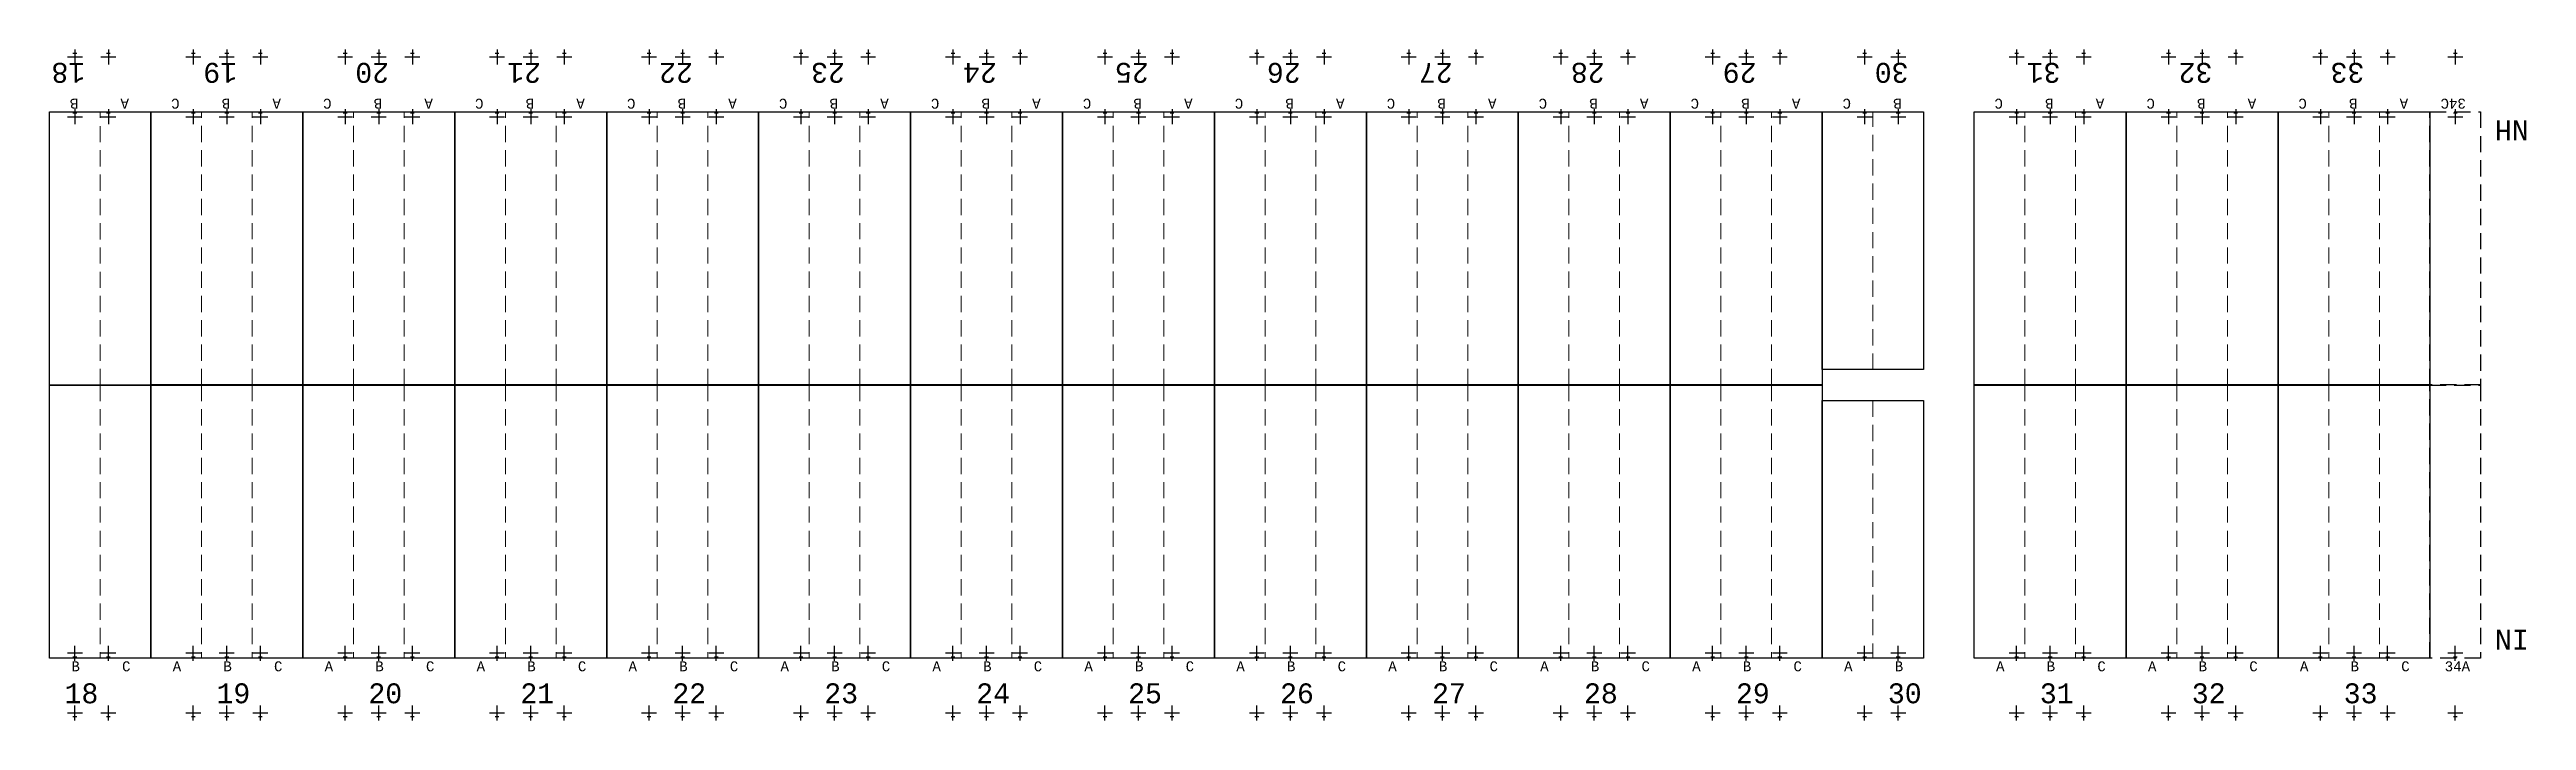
# Model space of a CAD drawing. Header units: millimetres. Extents: x 943 to 655635, y 611 to 177910.
# Drawn here: x 420147 to 469834, y 107325 to 120798 of the extents above; entities that cross this region are included whole.
import ezdxf

# ---------------------------------------------------------------- set-up
doc = ezdxf.new("R2010")
doc.units = ezdxf.units.MM
doc.linetypes.add('DASHED', pattern=[0.75, 0.5, -0.25])
doc.layers.add('Bin location transponder', color=250, linetype='Continuous')
doc.layers.add('WF_numbers', color=6, linetype='Continuous')
for name, color, linetype, lineweight in [('WF buffer', 1, 'DASHED', 30), ('WF transponder', 3, 'Continuous', 30), ('WF_all_bays', 5, 'Continuous', 30), ('WF_sketch_stock_areas', 30, 'Continuous', 30)]:
    doc.layers.add(name, color=color, linetype=linetype, lineweight=lineweight)
doc.styles.add('WF_txt', font='consola.ttf')

msp = doc.modelspace()

# ---------------------------------------------------------------- texts
at = {"layer": 'WF_numbers', "linetype": 'DASHED', "style": 'WF_txt'}
for s, insert, char_height, attachment_point, rotation in [('18', (420862, 120129, -162219), 400, 1, 180), ('19', (423910, 120129, -162219), 400, 1, 180), ('20', (426958, 120129, -162219), 400, 1, 180), ('21', (430006, 120129, -162219), 400, 1, 180), ('22', (433054, 120129, -162219), 400, 1, 180), ('23', (436102, 120129, -162219), 400, 1, 180), ('24', (439150, 120129, -162219), 400, 1, 180), ('25', (442198, 120129, -162219), 400, 1, 180), ('26', (445246, 120129, -162219), 400, 1, 180), ('27', (448294, 120129, -162219), 400, 1, 180), ('28', (451342, 120129, -162219), 400, 1, 180), ('29', (454390, 120129, -162219), 400, 1, 180), ('30', (457438, 120129, -162219), 400, 1, 180), ('31', (460486, 120129, -162219), 400, 1, 180), ('32', (463534, 120129, -162219), 400, 1, 180), ('33', (466582, 120129, -162219), 400, 1, 180), ('B', (420724, 119610, -162943), 200, 1, 180), ('A', (421740, 119610, -162943), 200, 1, 180), ('C', (456284, 119610, -162943), 200, 1, 180), ('B', (457300, 119610, -162943), 200, 1, 180), ('34C', (468620, 119610, -162943), 200, 1, 180), ('NH', (469201, 118975, -486658), 400, 3, 180), ('B', (420586, 108513, -162943), 200, 1, 0), ('C', (421602, 108513, -162943), 200, 1, 0), ('A', (456146, 108513, -162943), 200, 1, 0), ('B', (457162, 108513, -162943), 200, 1, 0), ('34A', (468194, 108513, -162943), 200, 1, 0)]:
    msp.add_mtext_dynamic_manual_height_columns(s, width=423.53, gutter_width=2118, heights=[0], dxfattribs=dict(at, insert=insert, char_height=char_height, attachment_point=attachment_point, rotation=rotation))
at = {"layer": 'WF_numbers', "linetype": 'DASHED', "char_height": 400, "attachment_point": 1, "style": 'WF_txt'}
for s, insert in [('NI', (469201, 109147, -486658)), ('18', (420448, 108071, -162219)), ('19', (423496, 108071, -162219)), ('20', (426544, 108071, -162219)), ('21', (429592, 108071, -162219)), ('22', (432640, 108071, -162219)), ('23', (435688, 108071, -162219)), ('24', (438736, 108071, -162219)), ('25', (441784, 108071, -162219)), ('26', (444832, 108071, -162219)), ('27', (447880, 108071, -162219)), ('28', (450928, 108071, -162219)), ('29', (453976, 108071, -162219)), ('30', (457024, 108071, -162219)), ('31', (460072, 108071, -162219)), ('32', (463120, 108071, -162219)), ('33', (466168, 108071, -162219))]:
    msp.add_mtext_dynamic_manual_height_columns(s, width=423.53, gutter_width=2118, heights=[0], dxfattribs=dict(at, insert=insert))

# ---------------------------------------------------------------- blocks, each defined once
blk = doc.blocks.new('Bin location transponder')
at = {"layer": 'Bin location transponder', "color": 3, "lineweight": 30}
for p, q in [((-600, 0), (600, 0)), ((-150, 300), (150, 300)), ((0, 600), (0, -600))]:
    blk.add_line(p, q, dxfattribs=at)
blk = doc.blocks.new('WF 10x18ft bay')
at = {"layer": 'WF_all_bays', "linetype": 'DASHED', "lineweight": 5, "ltscale": 650}
for p, q in [((1016, 5486), (1016, 0)), ((2032, 5486), (2032, 0))]:
    blk.add_line(p, q, dxfattribs=at)
at = {"layer": 'WF_all_bays'}
blk.add_lwpolyline([(0, 5486), (3048, 5486), (3048, 0), (0, 0)], close=True, dxfattribs=at)
at = {"layer": 'WF transponder', "xscale": 0.25, "yscale": 0.25, "zscale": 0.25, "rotation": 180.0000000062352}
for p in [(850, 100), (1524, 100), (2198, 100), (850, -1100), (1524, -1100), (2198, -1100)]:
    blk.add_blockref('Bin location transponder', p, dxfattribs=at)
at = {"layer": 'WF_numbers', "linetype": 'DASHED', "char_height": 200, "attachment_point": 1, "rotation": 0, "style": 'WF_txt'}
for s, insert in [('A', (439, -62, -723)), ('B', (1455, -62, -723)), ('C', (2471, -62, -723))]:
    blk.add_mtext_dynamic_manual_height_columns(s, width=423.53, gutter_width=2118, heights=[0], dxfattribs=dict(at, insert=insert))
blk = doc.blocks.new('WF 40x216in buffer')
at = {"layer": 'WF buffer', "ltscale": 650}
blk.add_lwpolyline([(0, 5486), (1016, 5486), (1016, 0), (0, 0)], close=True, dxfattribs=at)
at = {"layer": 'WF transponder', "xscale": 0.25, "yscale": 0.25, "zscale": 0.25, "rotation": 180.0000000062352}
for p in [(508, 100), (508, -1100)]:
    blk.add_blockref('Bin location transponder', p, dxfattribs=at)

# ---------------------------------------------------------------- linework, layer by layer
at = {"layer": 'WF_all_bays', "linetype": 'DASHED', "lineweight": 5, "ltscale": 650}
for p, q in [((421163, 114061, -162219), (421163, 119548, -162219)), ((456723, 114370, -162219), (456723, 119548, -162219)), ((421163, 114061, -162219), (421163, 108575, -162219)), ((456723, 113748, -162219), (456723, 108575, -162219))]:
    msp.add_line(p, q, dxfattribs=at)
at = {"layer": 'WF_all_bays', "elevation": -162219}
for points in [[(422179, 114061), (420147, 114061), (420147, 119548), (422179, 119548)], [(457739, 114370), (455707, 114370), (455707, 119548), (457739, 119548)], [(420147, 114061), (422179, 114061), (422179, 108575), (420147, 108575)], [(455707, 113748), (457739, 113748), (457739, 108575), (455707, 108575)]]:
    msp.add_lwpolyline(points, close=True, dxfattribs=at)

# ---------------------------------------------------------------- block references
at = {"layer": 'WF transponder', "xscale": 0.25, "yscale": 0.25, "zscale": 0.25}
for p in [(420655, 120648, -162219), (421329, 120648, -162219), (456557, 120648, -162219), (457231, 120648, -162219), (420655, 119448, -162219), (421329, 119448, -162219), (456557, 119448, -162219), (457231, 119448, -162219)]:
    msp.add_blockref('Bin location transponder', p, dxfattribs=at)
at = {"layer": 'WF transponder', "xscale": 0.25, "yscale": 0.25, "zscale": 0.25, "rotation": 180.0000000062352}
for p in [(420655, 108675, -162219), (421329, 108675, -162219), (456557, 108675, -162219), (457231, 108675, -162219), (420655, 107475, -162219), (421329, 107475, -162219), (456557, 107475, -162219), (457231, 107475, -162219)]:
    msp.add_blockref('Bin location transponder', p, dxfattribs=at)
at = {"layer": 'WF_all_bays', "rotation": 179.9999999999069}
for p in [(425227, 119548, -162219), (428275, 119548, -162219), (431323, 119548, -162219), (434371, 119548, -162219), (437419, 119548, -162219), (440467, 119548, -162219), (443515, 119548, -162219), (446563, 119548, -162219), (449611, 119548, -162219), (452659, 119548, -162219), (455707, 119548, -162219), (461803, 119548, -162219), (464851, 119548, -162219), (467899, 119548, -162219)]:
    msp.add_blockref('WF 10x18ft bay', p, dxfattribs=at)
at = {"layer": 'WF_all_bays'}
for p in [(422179, 108575, -162219), (425227, 108575, -162219), (428275, 108575, -162219), (431323, 108575, -162219), (434371, 108575, -162219), (437419, 108575, -162219), (440467, 108575, -162219), (443515, 108575, -162219), (446563, 108575, -162219), (449611, 108575, -162219), (452659, 108575, -162219), (458755, 108575, -162219), (461803, 108575, -162219), (464851, 108575, -162219)]:
    msp.add_blockref('WF 10x18ft bay', p, dxfattribs=at)
at = {"layer": 'WF_sketch_stock_areas', "rotation": 179.9999966309876}
msp.add_blockref('WF 40x216in buffer', (468915, 119548, -162219), dxfattribs=at)
at = {"layer": 'WF_sketch_stock_areas'}
msp.add_blockref('WF 40x216in buffer', (467899, 108575, -162219), dxfattribs=at)

msp.set_redraw_order([(e.dxf.handle, doc.entitydb.next_handle()) for e in msp.query("TEXT MTEXT ATTDEF DIMENSION ARC_DIMENSION")])  # texts and dimensions are drawn at this point

doc.saveas('drawing.dxf')
